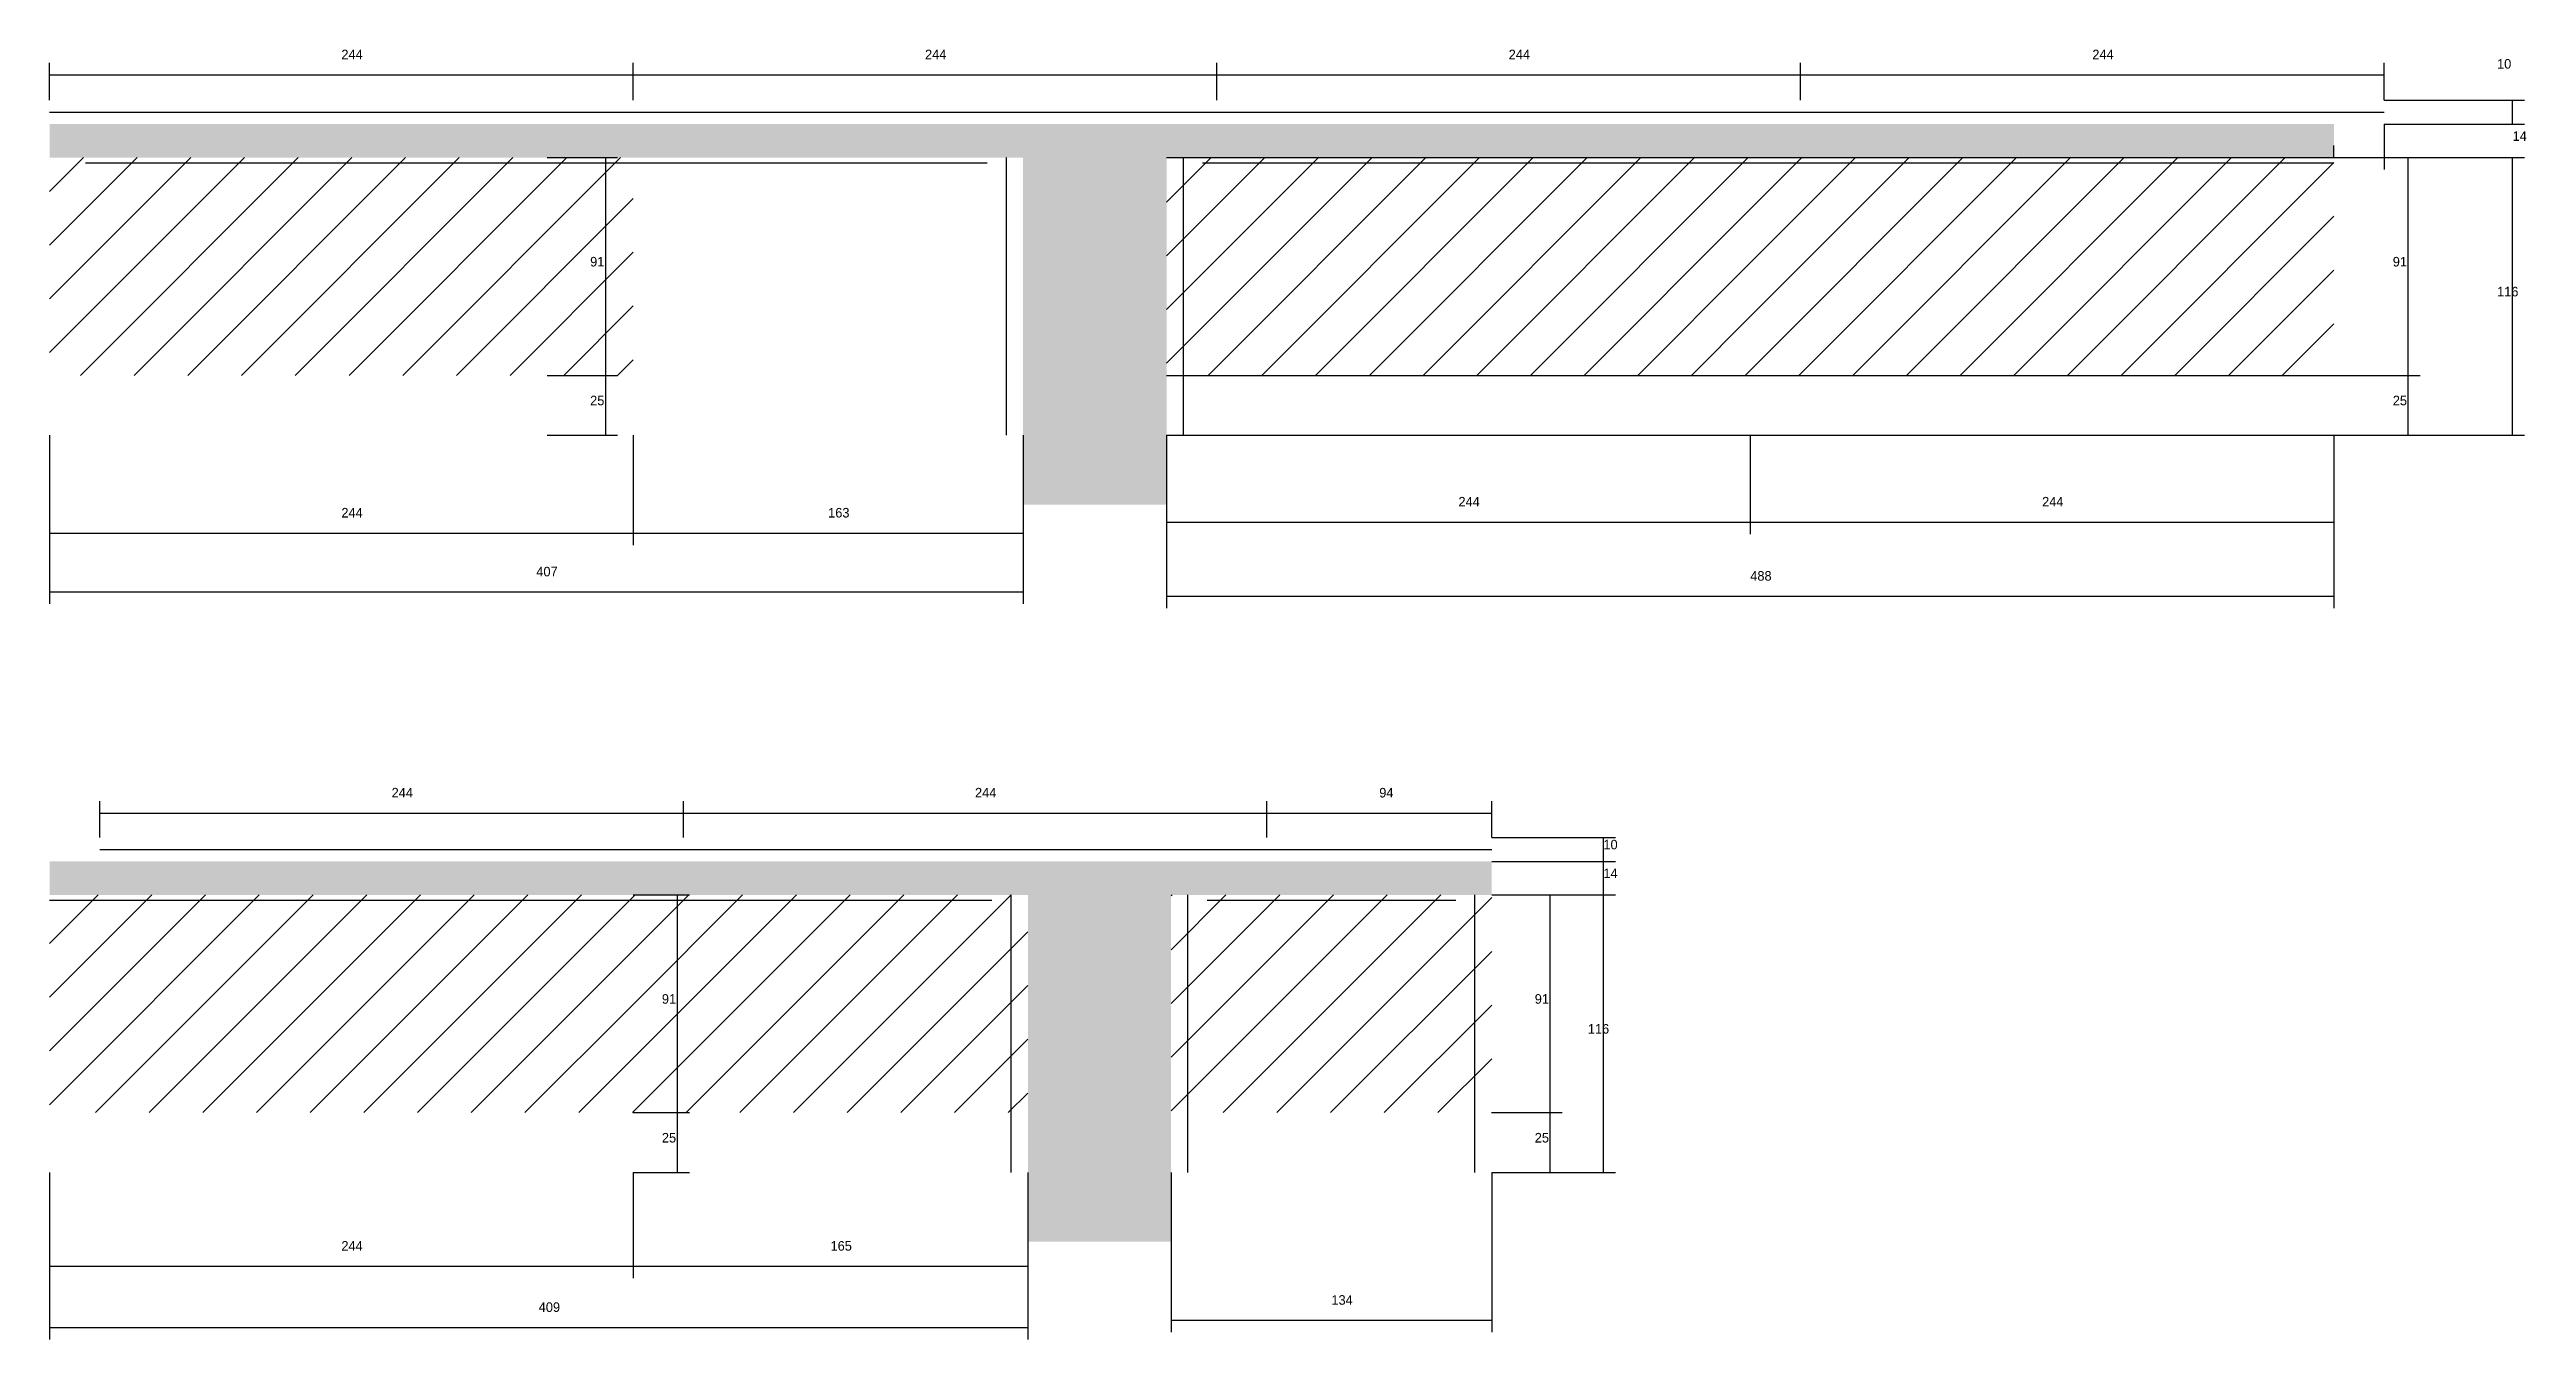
# Model space of a CAD drawing. Header units: metres. Extents: x -7100 to -4390, y 13816 to 14393.
# Drawn here: x -7100 to -6064, y 13816 to 14355 of the extents above; entities that cross this region are included whole.
import ezdxf

# ---------------------------------------------------------------- set-up
doc = ezdxf.new("R2010")
doc.units = ezdxf.units.M
for name, color, linetype in [('COTA', 241, 'Continuous'), ('Hachura', 253, 'Continuous'), ('Painéis', 200, 'Continuous'), ('SARR_2.2x7', 40, 'Continuous')]:
    doc.layers.add(name, color=color, linetype=linetype)

msp = doc.modelspace()

# ---------------------------------------------------------------- texts
at = {"layer": 'COTA'}
for s, p in [('244', (-6977.7, 14351)), ('244', (-6733.7, 14351)), ('244', (-6489.7, 14351)), ('244', (-6245.7, 14351)), ('10', (-6076.5, 14347.1)), ('14', (-6070, 14316.9)), ('91', (-6873.7, 14264.4)), ('91', (-6120.1, 14264.4)), ('116', (-6076.5, 14251.9)), ('25', (-6873.7, 14206.4)), ('25', (-6120.1, 14206.4)), ('244', (-6510.7, 14164.1)), ('244', (-6266.7, 14164.1)), ('244', (-6977.7, 14159.5)), ('163', (-6774.2, 14159.5)), ('407', (-6896.2, 14134.9)), ('488', (-6388.7, 14133.1)), ('244', (-6956.7, 14042.5)), ('244', (-6712.8, 14042.5)), ('94', (-6543.8, 14042.5)), ('10', (-6450.1, 14020.8)), ('14', (-6450.1, 14008.8)), ('91', (-6843.7, 13956.3)), ('91', (-6478.8, 13956.3)), ('116', (-6456.6, 13943.8)), ('25', (-6843.7, 13898.3)), ('25', (-6478.8, 13898.3)), ('244', (-6977.7, 13853.1)), ('165', (-6773.2, 13853.1)), ('134', (-6563.8, 13830.5)), ('409', (-6895.2, 13827.5))]:
    msp.add_text(s, height=4, dxfattribs=at).set_placement(p)

# ---------------------------------------------------------------- hatches: boundary and pattern name
at = {"layer": 'COTA'}
h = msp.add_hatch(dxfattribs=at)
h.set_pattern_fill('AR-CONC', scale=0.03)
h.paths.add_polyline_path([(-6632.7, 14309.9), (-6144.7, 14309.9), (-6144.7, 14309.9), (-6144.7, 14323.9), (-6144.7, 14323.9), (-7099.7, 14323.9), (-7099.7, 14323.9), (-7099.7, 14309.9), (-7099.7, 14309.9), (-6692.7, 14309.9), (-6692.7, 14309.9), (-6692.7, 14164.9), (-6692.7, 14164.9), (-6632.7, 14164.9), (-6632.7, 14164.9), (-6632.7, 14309.9)])
h = msp.add_hatch(dxfattribs=at)
h.set_pattern_fill('AR-CONC', scale=0.03)
h.paths.add_polyline_path([(-6690.7, 13856.8), (-6630.8, 13856.8), (-6630.8, 13856.8), (-6630.8, 14001.8), (-6630.8, 14001.8), (-6496.8, 14001.8), (-6496.8, 14001.8), (-6496.8, 14015.8), (-6496.8, 14015.8), (-7078.7, 14015.8), (-7078.7, 14015.8), (-7099.7, 14015.8), (-7099.7, 14015.8), (-7099.7, 14001.8), (-7099.7, 14001.8), (-6690.7, 14001.8), (-6690.7, 14001.8), (-6690.7, 13856.8)])
at = {"layer": 'Hachura'}
h = msp.add_hatch(dxfattribs=at)
h.set_pattern_fill('ANSI31', scale=5)
h.paths.add_polyline_path([(-7099.7, 14309.9), (-7099.7, 14218.9), (-6855.7, 14218.9), (-6855.7, 14309.9)])
h = msp.add_hatch(dxfattribs=at)
h.set_pattern_fill('ANSI31', scale=5)
h.paths.add_polyline_path([(-6388.7, 14218.9), (-6388.7, 14309.9), (-6632.7, 14309.9), (-6632.7, 14218.9)])
h = msp.add_hatch(dxfattribs=at)
h.set_pattern_fill('ANSI31', scale=5)
h.paths.add_polyline_path([(-6388.7, 14218.9), (-6144.7, 14218.9), (-6144.7, 14309.9), (-6388.7, 14309.9)])
h = msp.add_hatch(dxfattribs=at)
h.set_pattern_fill('ANSI31', scale=5)
h.paths.add_polyline_path([(-6855.7, 13910.8), (-6855.7, 14001.8), (-7099.7, 14001.8), (-7099.7, 13910.8)])
h = msp.add_hatch(dxfattribs=at)
h.set_pattern_fill('ANSI31', scale=5)
h.paths.add_polyline_path([(-6690.7, 13910.8), (-6690.7, 14001.8), (-6855.7, 14001.8), (-6855.7, 13910.8)])
h = msp.add_hatch(dxfattribs=at)
h.set_pattern_fill('ANSI31', scale=5)
h.paths.add_polyline_path([(-6630.8, 14001.8), (-6630.8, 13910.8), (-6496.8, 13910.8), (-6496.8, 14001.8)])

# ---------------------------------------------------------------- linework, layer by layer
at = {"layer": 'COTA'}
for p, q in [((-7099.7, 14333.9), (-7099.7, 14349.5)), ((-7099.7, 14344.5), (-6855.7, 14344.5)), ((-6855.7, 14333.9), (-6855.7, 14349.5)), ((-6855.7, 14333.9), (-6855.7, 14349.5)), ((-6855.7, 14344.5), (-6611.7, 14344.5)), ((-6611.7, 14333.9), (-6611.7, 14349.5)), ((-6611.7, 14333.9), (-6611.7, 14349.5)), ((-6611.7, 14344.5), (-6367.7, 14344.5)), ((-6367.7, 14333.9), (-6367.7, 14349.5)), ((-6367.7, 14333.9), (-6367.7, 14349.5)), ((-6367.7, 14344.5), (-6123.7, 14344.5)), ((-6123.7, 14333.9), (-6123.7, 14349.5)), ((-6123.7, 14333.9), (-6065, 14333.9)), ((-6070, 14323.9), (-6070, 14333.9)), ((-6123.7, 14323.9), (-6065, 14323.9)), ((-6123.7, 14323.9), (-6123.7, 14304.9)), ((-6144.7, 14309.9), (-6144.7, 14314.9)), ((-6891.6, 14309.9), (-6862.2, 14309.9)), ((-6867.2, 14218.9), (-6867.2, 14309.9)), ((-6144.7, 14309.9), (-6065, 14309.9)), ((-6144.7, 14309.9), (-6123.7, 14309.9)), ((-6144.7, 14309.9), (-6108.6, 14309.9)), ((-6113.6, 14218.9), (-6113.6, 14309.9)), ((-6070, 14193.9), (-6070, 14309.9)), ((-6891.6, 14218.9), (-6862.2, 14218.9)), ((-6891.6, 14218.9), (-6862.2, 14218.9)), ((-6867.2, 14193.9), (-6867.2, 14218.9)), ((-6144.7, 14218.9), (-6108.6, 14218.9)), ((-6144.7, 14218.9), (-6108.6, 14218.9)), ((-6113.6, 14193.9), (-6113.6, 14218.9)), ((-7099.7, 14193.9), (-7099.7, 14148)), ((-7099.7, 14193.9), (-7099.7, 14123.4)), ((-6891.6, 14193.9), (-6862.2, 14193.9)), ((-6855.7, 14193.9), (-6855.7, 14148)), ((-6855.7, 14193.9), (-6855.7, 14148)), ((-6692.7, 14193.9), (-6692.7, 14148)), ((-6692.7, 14193.9), (-6692.7, 14123.4)), ((-6632.7, 14193.9), (-6632.7, 14152.6)), ((-6632.7, 14193.9), (-6632.7, 14121.6)), ((-6388.7, 14193.9), (-6388.7, 14152.6)), ((-6388.7, 14193.9), (-6388.7, 14152.6)), ((-6144.7, 14193.9), (-6144.7, 14121.6)), ((-6144.7, 14193.9), (-6144.7, 14152.6)), ((-6144.7, 14193.9), (-6065, 14193.9)), ((-6144.7, 14193.9), (-6108.6, 14193.9)), ((-6632.7, 14157.6), (-6388.7, 14157.6)), ((-6388.7, 14157.6), (-6144.7, 14157.6)), ((-7099.7, 14153), (-6855.7, 14153)), ((-6855.7, 14153), (-6692.7, 14153)), ((-7099.7, 14128.4), (-6692.7, 14128.4)), ((-6632.7, 14126.6), (-6144.7, 14126.6)), ((-7078.7, 14025.8), (-7078.7, 14041)), ((-7078.7, 14036), (-6834.7, 14036)), ((-6834.7, 14025.8), (-6834.7, 14041)), ((-6834.7, 14025.8), (-6834.7, 14041)), ((-6834.7, 14036), (-6590.8, 14036)), ((-6590.8, 14025.8), (-6590.8, 14041)), ((-6590.8, 14025.8), (-6590.8, 14041)), ((-6590.8, 14036), (-6496.8, 14036)), ((-6496.8, 14025.8), (-6496.8, 14041)), ((-6496.8, 14025.8), (-6445.1, 14025.8)), ((-6450.1, 14015.8), (-6450.1, 14025.8)), ((-6496.8, 14015.8), (-6445.1, 14015.8)), ((-6496.8, 14015.8), (-6445.1, 14015.8)), ((-6450.1, 14001.8), (-6450.1, 14015.8)), ((-6855.7, 14001.8), (-6832.2, 14001.8)), ((-6837.2, 13910.8), (-6837.2, 14001.8)), ((-6496.8, 14001.8), (-6445.1, 14001.8)), ((-6496.8, 14001.8), (-6445.1, 14001.8)), ((-6496.8, 14001.8), (-6467.3, 14001.8)), ((-6472.3, 13910.8), (-6472.3, 14001.8)), ((-6450.1, 13885.8), (-6450.1, 14001.8)), ((-6855.7, 13910.8), (-6832.2, 13910.8)), ((-6855.7, 13910.8), (-6832.2, 13910.8)), ((-6837.2, 13885.8), (-6837.2, 13910.8)), ((-6496.8, 13910.8), (-6467.3, 13910.8)), ((-6496.8, 13910.8), (-6467.3, 13910.8)), ((-6472.3, 13885.8), (-6472.3, 13910.8)), ((-7099.7, 13885.8), (-7099.7, 13841.6)), ((-7099.7, 13885.8), (-7099.7, 13816)), ((-6855.7, 13885.8), (-6855.7, 13841.6)), ((-6855.7, 13885.8), (-6855.7, 13841.6)), ((-6855.7, 13885.8), (-6832.2, 13885.8)), ((-6690.7, 13885.8), (-6690.7, 13816)), ((-6630.8, 13885.8), (-6630.8, 13819)), ((-6496.8, 13885.8), (-6496.8, 13819)), ((-6496.8, 13885.8), (-6445.1, 13885.8)), ((-6496.8, 13885.8), (-6467.3, 13885.8)), ((-6690.7, 13873.5), (-6690.7, 13841.6)), ((-7099.7, 13846.6), (-6855.7, 13846.6)), ((-6855.7, 13846.6), (-6690.7, 13846.6)), ((-6630.8, 13824), (-6496.8, 13824)), ((-7099.7, 13821), (-6690.7, 13821))]:
    msp.add_line(p, q, dxfattribs=at)
at = {"layer": 'Painéis'}
for p, q in [((-6632.7, 14309.9), (-6144.7, 14309.9)), ((-6632.7, 14218.9), (-6144.7, 14218.9)), ((-6632.7, 14193.9), (-6144.7, 14193.9))]:
    msp.add_line(p, q, dxfattribs=at)
at = {"layer": 'SARR_2.2x7'}
for p, q in [((-7099.7, 14328.9), (-6855.7, 14328.9)), ((-6855.7, 14328.9), (-6611.7, 14328.9)), ((-6611.7, 14328.9), (-6367.7, 14328.9)), ((-6367.7, 14328.9), (-6123.7, 14328.9)), ((-7084.7, 14307.7), (-6855.7, 14307.7)), ((-6855.7, 14307.7), (-6707.7, 14307.7)), ((-6699.7, 14193.9), (-6699.7, 14309.9)), ((-6625.7, 14218.9), (-6625.7, 14309.9)), ((-6617.7, 14307.7), (-6388.7, 14307.7)), ((-6388.7, 14307.7), (-6144.7, 14307.7)), ((-6625.7, 14193.9), (-6625.7, 14218.9)), ((-7078.7, 14020.8), (-6834.7, 14020.8)), ((-6834.7, 14020.8), (-6590.8, 14020.8)), ((-6590.8, 14020.8), (-6496.8, 14020.8)), ((-6697.7, 13910.8), (-6697.7, 14001.8)), ((-6623.8, 13910.8), (-6623.8, 14001.8)), ((-6503.8, 13910.8), (-6503.8, 14001.8)), ((-7099.7, 13999.6), (-6855.7, 13999.6)), ((-6855.7, 13999.6), (-6705.7, 13999.6)), ((-6615.8, 13999.6), (-6511.8, 13999.6)), ((-6697.7, 13885.8), (-6697.7, 13910.8)), ((-6623.8, 13885.8), (-6623.8, 13910.8)), ((-6503.8, 13885.8), (-6503.8, 13910.8))]:
    msp.add_line(p, q, dxfattribs=at)

msp.set_redraw_order([(e.dxf.handle, doc.entitydb.next_handle()) for e in msp.query("TEXT MTEXT ATTDEF DIMENSION ARC_DIMENSION")])  # texts and dimensions are drawn at this point

doc.saveas('drawing.dxf')
